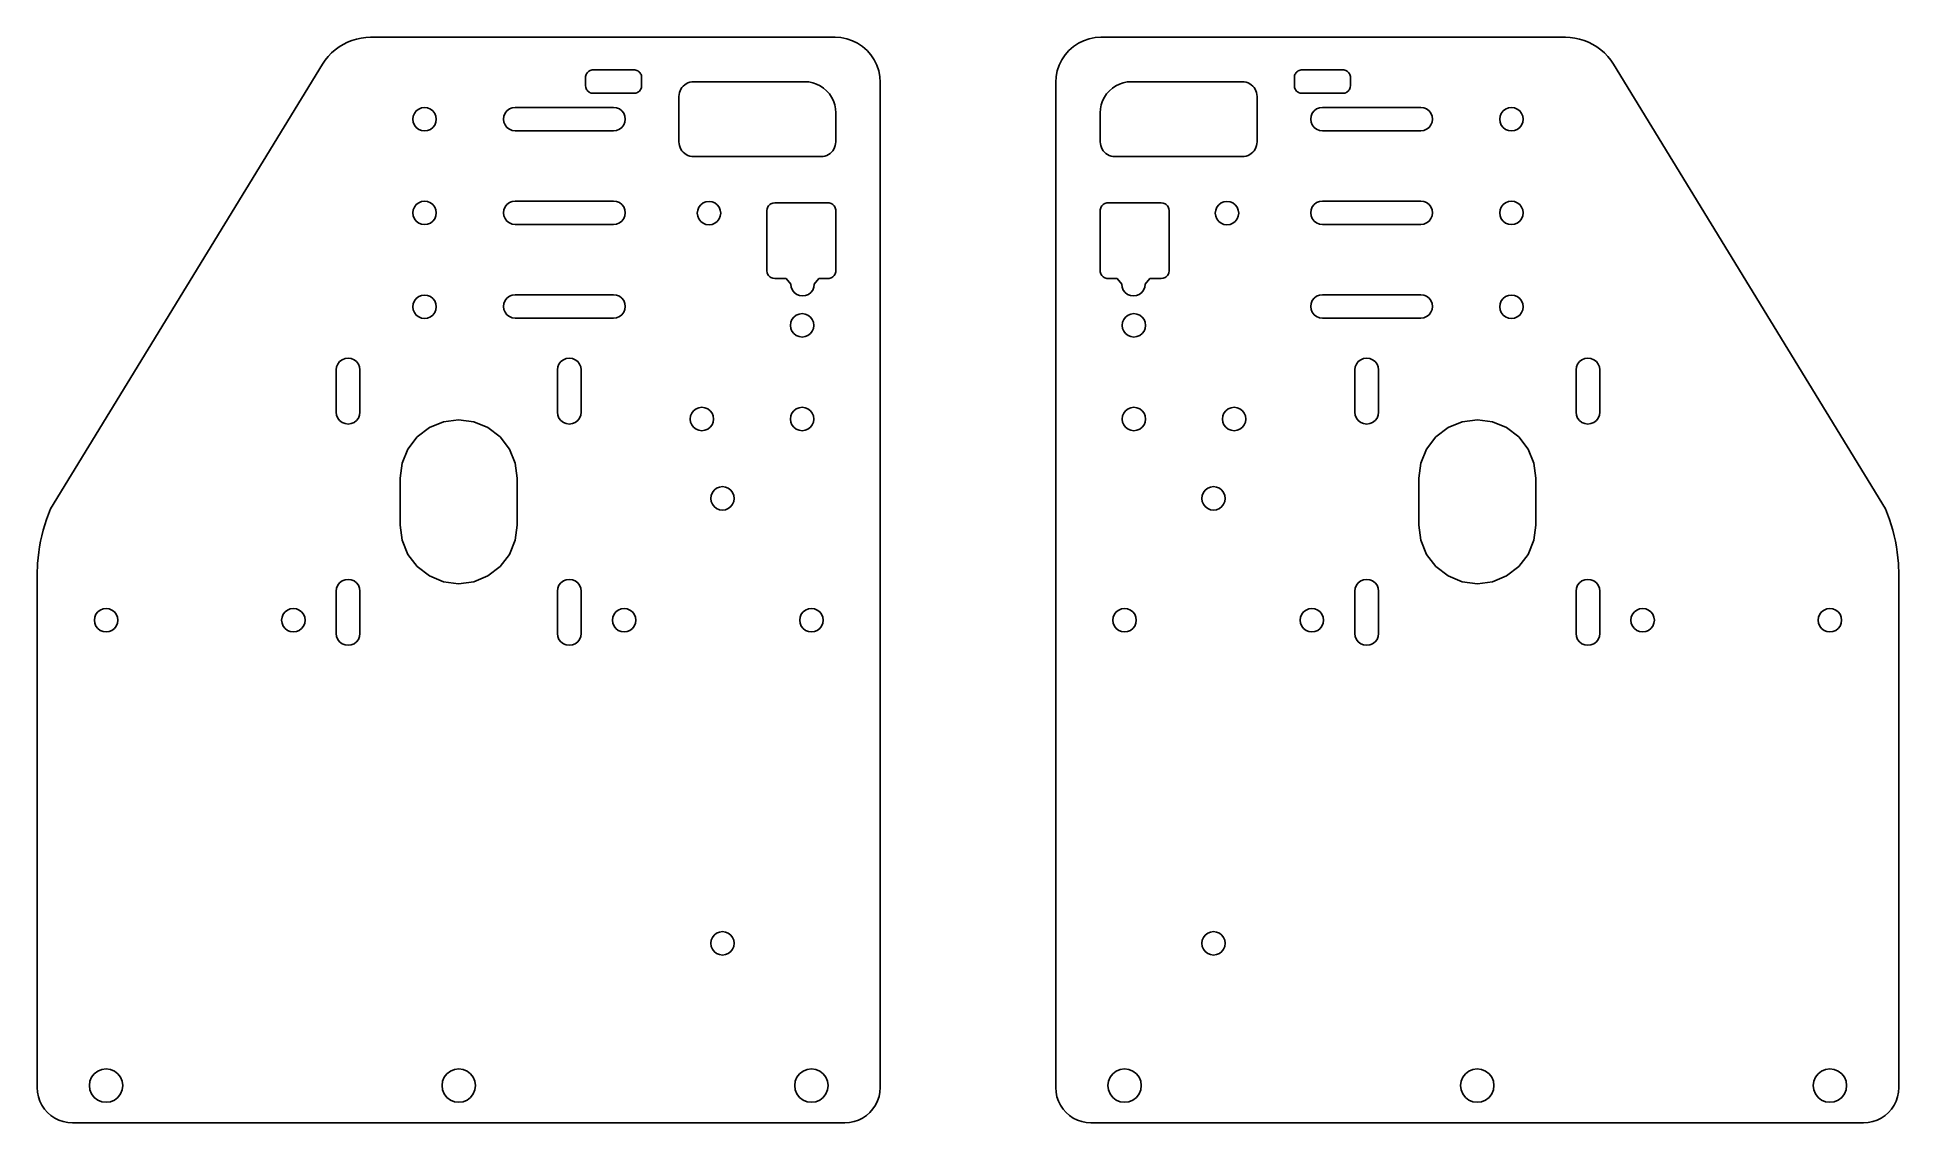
# Model space of a CAD drawing. Extents: x -199 to 199, y -116 to 116.
import ezdxf

# ---------------------------------------------------------------- set-up
doc = ezdxf.new("R2010")
doc.units = 0
doc.layers.get('0').update_dxf_attribs({"linetype": 'CONTINUOUS'})

msp = doc.modelspace()

# ---------------------------------------------------------------- linework, layer by layer
at = {"color": 178}
for p, q in [((-131.6, 115.19), (-130.62, 115.49)), ((-130.62, 115.49), (-129.62, 115.71)), ((-129.62, 115.71), (-128.61, 115.84)), ((-128.61, 115.84), (-127.59, 115.88)), ((-127.59, 115.88), (-28.4, 115.88)), ((-28.4, 115.88), (-27.14, 115.8)), ((-27.14, 115.8), (-25.9, 115.56)), ((-25.9, 115.56), (-24.7, 115.15)), ((25.9, 115.56), (24.7, 115.15)), ((27.14, 115.8), (25.9, 115.56)), ((28.4, 115.88), (27.14, 115.8)), ((127.59, 115.88), (28.4, 115.88)), ((128.61, 115.84), (127.59, 115.88)), ((129.62, 115.71), (128.61, 115.84)), ((130.62, 115.49), (129.62, 115.71)), ((131.6, 115.19), (130.62, 115.49)), ((-137.27, 110.99), (-136.62, 111.79)), ((-136.62, 111.79), (-135.92, 112.53)), ((-135.92, 112.53), (-135.15, 113.2)), ((-135.15, 113.2), (-134.33, 113.81)), ((-134.33, 113.81), (-133.46, 114.35)), ((-133.46, 114.35), (-132.55, 114.81)), ((-132.55, 114.81), (-131.6, 115.19)), ((-24.7, 115.15), (-23.57, 114.59)), ((-23.57, 114.59), (-22.52, 113.89)), ((-22.52, 113.89), (-21.57, 113.05)), ((-21.57, 113.05), (-20.74, 112.1)), ((-20.74, 112.1), (-20.03, 111.05)), ((20.74, 112.1), (20.03, 111.05)), ((21.57, 113.05), (20.74, 112.1)), ((22.52, 113.89), (21.57, 113.05)), ((23.57, 114.59), (22.52, 113.89)), ((24.7, 115.15), (23.57, 114.59)), ((132.55, 114.81), (131.6, 115.19)), ((133.46, 114.35), (132.55, 114.81)), ((134.33, 113.81), (133.46, 114.35)), ((135.15, 113.2), (134.33, 113.81)), ((135.92, 112.53), (135.15, 113.2)), ((136.62, 111.79), (135.92, 112.53)), ((137.27, 110.99), (136.62, 111.79)), ((-195.93, 15.16), (-137.84, 110.14)), ((-137.84, 110.14), (-137.27, 110.99)), ((-81.69, 105.57), (-81.68, 107.47)), ((-81.68, 107.47), (-81.63, 107.69)), ((-81.63, 107.69), (-81.56, 107.9)), ((-81.56, 107.9), (-81.47, 108.09)), ((-81.47, 108.09), (-81.35, 108.27)), ((-81.35, 108.27), (-81.2, 108.44)), ((-81.2, 108.44), (-81.04, 108.58)), ((-81.04, 108.58), (-80.86, 108.7)), ((-80.86, 108.7), (-80.66, 108.8)), ((-80.66, 108.8), (-80.45, 108.87)), ((-80.45, 108.87), (-80.24, 108.91)), ((-80.24, 108.91), (-71.14, 108.91)), ((-70.93, 108.87), (-71.14, 108.91)), ((-70.72, 108.8), (-70.93, 108.87)), ((-70.53, 108.7), (-70.72, 108.8)), ((-70.34, 108.58), (-70.53, 108.7)), ((-70.18, 108.44), (-70.34, 108.58)), ((-70.04, 108.27), (-70.18, 108.44)), ((-69.92, 108.09), (-70.04, 108.27)), ((-69.82, 107.9), (-69.92, 108.09)), ((-69.75, 107.69), (-69.82, 107.9)), ((-69.71, 107.47), (-69.75, 107.69)), ((-69.71, 107.47), (-69.71, 105.36)), ((-20.03, 111.05), (-19.47, 109.92)), ((-19.47, 109.92), (-19.07, 108.72)), ((-19.07, 108.72), (-18.82, 107.48)), ((-18.82, 107.48), (-18.74, 106.22)), ((18.82, 107.48), (18.74, 106.22)), ((19.07, 108.72), (18.82, 107.48)), ((19.47, 109.92), (19.07, 108.72)), ((20.03, 111.05), (19.47, 109.92)), ((69.71, 107.47), (69.75, 107.69)), ((69.71, 107.47), (69.71, 105.36)), ((69.75, 107.69), (69.82, 107.9)), ((69.82, 107.9), (69.92, 108.09)), ((69.92, 108.09), (70.04, 108.27)), ((70.04, 108.27), (70.18, 108.44)), ((70.18, 108.44), (70.34, 108.58)), ((70.34, 108.58), (70.53, 108.7)), ((70.53, 108.7), (70.72, 108.8)), ((70.72, 108.8), (70.93, 108.87)), ((70.93, 108.87), (71.14, 108.91)), ((80.24, 108.91), (71.14, 108.91)), ((80.45, 108.87), (80.24, 108.91)), ((80.66, 108.8), (80.45, 108.87)), ((80.86, 108.7), (80.66, 108.8)), ((81.04, 108.58), (80.86, 108.7)), ((81.2, 108.44), (81.04, 108.58)), ((81.35, 108.27), (81.2, 108.44)), ((81.47, 108.09), (81.35, 108.27)), ((81.56, 107.9), (81.47, 108.09)), ((81.63, 107.69), (81.56, 107.9)), ((81.68, 107.47), (81.63, 107.69)), ((81.69, 105.57), (81.68, 107.47)), ((137.84, 110.14), (137.27, 110.99)), ((195.93, 15.16), (137.84, 110.14)), ((-81.69, 105.57), (-81.63, 105.14)), ((-81.63, 105.14), (-81.56, 104.94)), ((-81.56, 104.94), (-81.47, 104.74)), ((-81.47, 104.74), (-81.35, 104.56)), ((-81.35, 104.56), (-81.2, 104.39)), ((-81.2, 104.39), (-81.04, 104.25)), ((-81.04, 104.25), (-80.86, 104.13)), ((-80.86, 104.13), (-80.66, 104.03)), ((-80.66, 104.03), (-80.45, 103.96)), ((-80.45, 103.96), (-80.02, 103.91)), ((-71.14, 103.92), (-80.02, 103.91)), ((-70.93, 103.96), (-71.14, 103.92)), ((-70.72, 104.03), (-70.93, 103.96)), ((-70.53, 104.13), (-70.72, 104.03)), ((-70.34, 104.25), (-70.53, 104.13)), ((-70.18, 104.39), (-70.34, 104.25)), ((-70.04, 104.56), (-70.18, 104.39)), ((-69.92, 104.74), (-70.04, 104.56)), ((-69.82, 104.94), (-69.92, 104.74)), ((-69.75, 105.14), (-69.82, 104.94)), ((-69.71, 105.36), (-69.75, 105.14)), ((-61.74, 103.25), (-61.71, 103.66)), ((-61.71, 103.66), (-61.63, 104.06)), ((-61.63, 104.06), (-61.5, 104.45)), ((-61.5, 104.45), (-61.32, 104.82)), ((-61.32, 104.82), (-61.09, 105.16)), ((-61.09, 105.16), (-60.82, 105.47)), ((-60.82, 105.47), (-60.51, 105.74)), ((-60.51, 105.74), (-60.17, 105.96)), ((-60.17, 105.96), (-59.8, 106.15)), ((-59.8, 106.15), (-59.41, 106.28)), ((-59.41, 106.28), (-59.01, 106.36)), ((-59.01, 106.36), (-58.6, 106.38)), ((-58.6, 106.38), (-34.89, 106.38)), ((-34.89, 106.38), (-34.02, 106.33)), ((-34.02, 106.33), (-33.17, 106.16)), ((-33.17, 106.16), (-32.34, 105.88)), ((-32.34, 105.88), (-31.56, 105.49)), ((-31.56, 105.49), (-30.84, 105.01)), ((-30.84, 105.01), (-30.19, 104.44)), ((-30.19, 104.44), (-29.61, 103.78)), ((-29.61, 103.78), (-29.13, 103.06)), ((-18.74, 106.22), (-18.74, -108.33)), ((18.74, 106.22), (18.74, -108.38)), ((29.61, 103.78), (29.13, 103.06)), ((30.19, 104.44), (29.61, 103.78)), ((30.84, 105.01), (30.19, 104.44)), ((31.56, 105.49), (30.84, 105.01)), ((32.34, 105.88), (31.56, 105.49)), ((33.17, 106.16), (32.34, 105.88)), ((34.02, 106.33), (33.17, 106.16)), ((34.89, 106.38), (34.02, 106.33)), ((58.6, 106.38), (34.89, 106.38)), ((59.01, 106.36), (58.6, 106.38)), ((59.41, 106.28), (59.01, 106.36)), ((59.8, 106.15), (59.41, 106.28)), ((60.17, 105.96), (59.8, 106.15)), ((60.51, 105.74), (60.17, 105.96)), ((60.82, 105.47), (60.51, 105.74)), ((61.09, 105.16), (60.82, 105.47)), ((61.32, 104.82), (61.09, 105.16)), ((61.5, 104.45), (61.32, 104.82)), ((61.63, 104.06), (61.5, 104.45)), ((61.71, 103.66), (61.63, 104.06)), ((61.74, 103.25), (61.71, 103.66)), ((69.71, 105.36), (69.75, 105.14)), ((69.75, 105.14), (69.82, 104.94)), ((69.82, 104.94), (69.92, 104.74)), ((69.92, 104.74), (70.04, 104.56)), ((70.04, 104.56), (70.18, 104.39)), ((70.18, 104.39), (70.34, 104.25)), ((70.34, 104.25), (70.53, 104.13)), ((70.53, 104.13), (70.72, 104.03)), ((70.72, 104.03), (70.93, 103.96)), ((70.93, 103.96), (71.14, 103.92)), ((71.14, 103.92), (72.11, 103.92)), ((80.02, 103.91), (72.11, 103.92)), ((80.45, 103.96), (80.02, 103.91)), ((80.66, 104.03), (80.45, 103.96)), ((80.86, 104.13), (80.66, 104.03)), ((81.04, 104.25), (80.86, 104.13)), ((81.2, 104.39), (81.04, 104.25)), ((81.35, 104.56), (81.2, 104.39)), ((81.47, 104.74), (81.35, 104.56)), ((81.56, 104.94), (81.47, 104.74)), ((81.63, 105.14), (81.56, 104.94)), ((81.69, 105.57), (81.63, 105.14)), ((-118.46, 99.03), (-118.21, 99.63)), ((-118.21, 99.63), (-117.82, 100.15)), ((-117.82, 100.15), (-117.3, 100.54)), ((-117.3, 100.54), (-116.7, 100.79)), ((-116.7, 100.79), (-116.05, 100.88)), ((-116.05, 100.88), (-115.4, 100.79)), ((-115.4, 100.79), (-114.8, 100.54)), ((-114.8, 100.54), (-114.28, 100.15)), ((-114.28, 100.15), (-113.88, 99.63)), ((-113.88, 99.63), (-113.63, 99.03)), ((-98.86, 99.66), (-99.11, 99.06)), ((-98.46, 100.18), (-98.86, 99.66)), ((-97.94, 100.57), (-98.46, 100.18)), ((-97.34, 100.82), (-97.94, 100.57)), ((-96.69, 100.91), (-97.34, 100.82)), ((-75.69, 100.91), (-96.69, 100.91)), ((-75.04, 100.82), (-75.69, 100.91)), ((-74.44, 100.57), (-75.04, 100.82)), ((-73.92, 100.18), (-74.44, 100.57)), ((-73.53, 99.66), (-73.92, 100.18)), ((-73.28, 99.06), (-73.53, 99.66)), ((-61.74, 93.55), (-61.74, 103.25)), ((-29.13, 103.06), (-28.74, 102.28)), ((-28.74, 102.28), (-28.46, 101.46)), ((-28.46, 101.46), (-28.3, 100.6)), ((-28.3, 100.6), (-28.24, 99.74)), ((-28.24, 99.74), (-28.24, 93.55)), ((28.3, 100.6), (28.24, 99.74)), ((28.24, 99.74), (28.24, 93.55)), ((28.46, 101.46), (28.3, 100.6)), ((28.74, 102.28), (28.46, 101.46)), ((29.13, 103.06), (28.74, 102.28)), ((61.74, 93.55), (61.74, 103.25)), ((73.28, 99.06), (73.53, 99.66)), ((73.53, 99.66), (73.92, 100.18)), ((73.92, 100.18), (74.44, 100.57)), ((74.44, 100.57), (75.04, 100.82)), ((75.04, 100.82), (75.69, 100.91)), ((75.69, 100.91), (96.69, 100.91)), ((96.69, 100.91), (97.34, 100.82)), ((97.34, 100.82), (97.94, 100.57)), ((97.94, 100.57), (98.46, 100.18)), ((98.46, 100.18), (98.86, 99.66)), ((98.86, 99.66), (99.11, 99.06)), ((113.88, 99.63), (113.63, 99.03)), ((114.28, 100.15), (113.88, 99.63)), ((114.8, 100.54), (114.28, 100.15)), ((115.4, 100.79), (114.8, 100.54)), ((116.05, 100.88), (115.4, 100.79)), ((116.7, 100.79), (116.05, 100.88)), ((117.3, 100.54), (116.7, 100.79)), ((117.82, 100.15), (117.3, 100.54)), ((118.21, 99.63), (117.82, 100.15)), ((118.46, 99.03), (118.21, 99.63)), ((-118.55, 98.38), (-118.46, 99.03)), ((-118.46, 97.73), (-118.55, 98.38)), ((-118.21, 97.13), (-118.46, 97.73)), ((-117.82, 96.61), (-118.21, 97.13)), ((-117.3, 96.21), (-117.82, 96.61)), ((-116.7, 95.96), (-117.3, 96.21)), ((-116.05, 95.88), (-116.7, 95.96)), ((-115.4, 95.96), (-116.05, 95.88)), ((-114.8, 96.21), (-115.4, 95.96)), ((-114.28, 96.61), (-114.8, 96.21)), ((-113.88, 97.13), (-114.28, 96.61)), ((-113.63, 97.73), (-113.88, 97.13)), ((-113.63, 99.03), (-113.55, 98.38)), ((-113.55, 98.38), (-113.63, 97.73)), ((-99.11, 99.06), (-99.19, 98.41)), ((-99.19, 98.41), (-99.11, 97.76)), ((-99.11, 97.76), (-98.86, 97.16)), ((-98.86, 97.16), (-98.46, 96.64)), ((-98.46, 96.64), (-97.94, 96.24)), ((-97.94, 96.24), (-97.34, 95.99)), ((-97.34, 95.99), (-96.69, 95.91)), ((-96.69, 95.91), (-75.69, 95.91)), ((-75.69, 95.91), (-75.04, 95.99)), ((-75.04, 95.99), (-74.44, 96.24)), ((-74.44, 96.24), (-73.92, 96.64)), ((-73.92, 96.64), (-73.53, 97.16)), ((-73.53, 97.16), (-73.28, 97.76)), ((-73.19, 98.41), (-73.28, 99.06)), ((-73.28, 97.76), (-73.19, 98.41)), ((73.19, 98.41), (73.28, 99.06)), ((73.28, 97.76), (73.19, 98.41)), ((73.53, 97.16), (73.28, 97.76)), ((73.92, 96.64), (73.53, 97.16)), ((74.44, 96.24), (73.92, 96.64)), ((75.04, 95.99), (74.44, 96.24)), ((75.69, 95.91), (75.04, 95.99)), ((96.69, 95.91), (75.69, 95.91)), ((97.34, 95.99), (96.69, 95.91)), ((97.94, 96.24), (97.34, 95.99)), ((98.46, 96.64), (97.94, 96.24)), ((98.86, 97.16), (98.46, 96.64)), ((99.11, 97.76), (98.86, 97.16)), ((99.11, 99.06), (99.19, 98.41)), ((99.19, 98.41), (99.11, 97.76)), ((113.63, 99.03), (113.55, 98.38)), ((113.55, 98.38), (113.63, 97.73)), ((113.63, 97.73), (113.88, 97.13)), ((113.88, 97.13), (114.28, 96.61)), ((114.28, 96.61), (114.8, 96.21)), ((114.8, 96.21), (115.4, 95.96)), ((115.4, 95.96), (116.05, 95.88)), ((116.05, 95.88), (116.7, 95.96)), ((116.7, 95.96), (117.3, 96.21)), ((117.3, 96.21), (117.82, 96.61)), ((117.82, 96.61), (118.21, 97.13)), ((118.21, 97.13), (118.46, 97.73)), ((118.55, 98.38), (118.46, 99.03)), ((118.46, 97.73), (118.55, 98.38)), ((-61.74, 93.55), (-61.71, 93.14)), ((-61.71, 93.14), (-61.63, 92.74)), ((-61.63, 92.74), (-61.5, 92.35)), ((-61.5, 92.35), (-61.32, 91.98)), ((-61.32, 91.98), (-61.09, 91.64)), ((-61.09, 91.64), (-60.82, 91.33)), ((-28.89, 91.64), (-29.16, 91.33)), ((-28.66, 91.98), (-28.89, 91.64)), ((-28.48, 92.35), (-28.66, 91.98)), ((-28.35, 92.74), (-28.48, 92.35)), ((-28.27, 93.14), (-28.35, 92.74)), ((-28.24, 93.55), (-28.27, 93.14)), ((28.24, 93.55), (28.27, 93.14)), ((28.27, 93.14), (28.35, 92.74)), ((28.35, 92.74), (28.48, 92.35)), ((28.48, 92.35), (28.66, 91.98)), ((28.66, 91.98), (28.89, 91.64)), ((28.89, 91.64), (29.16, 91.33)), ((61.09, 91.64), (60.82, 91.33)), ((61.32, 91.98), (61.09, 91.64)), ((61.5, 92.35), (61.32, 91.98)), ((61.63, 92.74), (61.5, 92.35)), ((61.71, 93.14), (61.63, 92.74)), ((61.74, 93.55), (61.71, 93.14)), ((-60.82, 91.33), (-60.51, 91.06)), ((-60.51, 91.06), (-60.17, 90.83)), ((-60.17, 90.83), (-59.8, 90.65)), ((-59.8, 90.65), (-59.41, 90.52)), ((-59.41, 90.52), (-59.01, 90.44)), ((-59.01, 90.44), (-58.6, 90.41)), ((-31.37, 90.41), (-58.6, 90.41)), ((-30.96, 90.44), (-31.37, 90.41)), ((-30.56, 90.52), (-30.96, 90.44)), ((-30.17, 90.65), (-30.56, 90.52)), ((-29.81, 90.83), (-30.17, 90.65)), ((-29.47, 91.06), (-29.81, 90.83)), ((-29.16, 91.33), (-29.47, 91.06)), ((29.16, 91.33), (29.47, 91.06)), ((29.47, 91.06), (29.81, 90.83)), ((29.81, 90.83), (30.17, 90.65)), ((30.17, 90.65), (30.56, 90.52)), ((30.56, 90.52), (30.96, 90.44)), ((30.96, 90.44), (31.37, 90.41)), ((31.37, 90.41), (58.6, 90.41)), ((59.01, 90.44), (58.6, 90.41)), ((59.41, 90.52), (59.01, 90.44)), ((59.8, 90.65), (59.41, 90.52)), ((60.17, 90.83), (59.8, 90.65)), ((60.51, 91.06), (60.17, 90.83)), ((60.82, 91.33), (60.51, 91.06)), ((-118.46, 79.03), (-118.21, 79.63)), ((-118.21, 79.63), (-117.82, 80.15)), ((-117.82, 80.15), (-117.3, 80.54)), ((-117.3, 80.54), (-116.7, 80.79)), ((-116.7, 80.79), (-116.05, 80.88)), ((-116.05, 80.88), (-115.4, 80.79)), ((-115.4, 80.79), (-114.8, 80.54)), ((-114.8, 80.54), (-114.28, 80.15)), ((-114.28, 80.15), (-113.88, 79.63)), ((-113.88, 79.63), (-113.63, 79.03)), ((-98.86, 79.66), (-99.11, 79.06)), ((-98.46, 80.18), (-98.86, 79.66)), ((-97.94, 80.57), (-98.46, 80.18)), ((-97.34, 80.82), (-97.94, 80.57)), ((-96.69, 80.91), (-97.34, 80.82)), ((-75.69, 80.91), (-96.69, 80.91)), ((-75.04, 80.82), (-75.69, 80.91)), ((-74.44, 80.57), (-75.04, 80.82)), ((-73.92, 80.18), (-74.44, 80.57)), ((-73.53, 79.66), (-73.92, 80.18)), ((-73.28, 79.06), (-73.53, 79.66)), ((-57.73, 78.98), (-57.48, 79.58)), ((-57.48, 79.58), (-57.08, 80.1)), ((-57.08, 80.1), (-56.56, 80.5)), ((-56.56, 80.5), (-55.96, 80.75)), ((-55.96, 80.75), (-55.31, 80.83)), ((-55.31, 80.83), (-54.67, 80.75)), ((-54.67, 80.75), (-54.06, 80.5)), ((-54.06, 80.5), (-53.55, 80.1)), ((-53.55, 80.1), (-53.15, 79.58)), ((-53.15, 79.58), (-52.9, 78.98)), ((-42.81, 79.48), (-42.72, 79.68)), ((-42.72, 79.68), (-42.59, 79.86)), ((-42.59, 79.86), (-42.45, 80.02)), ((-42.45, 80.02), (-42.29, 80.17)), ((-42.29, 80.17), (-42.11, 80.29)), ((-42.11, 80.29), (-41.91, 80.39)), ((-41.91, 80.39), (-41.7, 80.46)), ((-41.7, 80.46), (-41.27, 80.51)), ((-41.27, 80.51), (-29.68, 80.5)), ((-29.46, 80.46), (-29.68, 80.5)), ((-29.25, 80.39), (-29.46, 80.46)), ((-29.06, 80.29), (-29.25, 80.39)), ((-28.88, 80.17), (-29.06, 80.29)), ((-28.71, 80.02), (-28.88, 80.17)), ((-28.57, 79.86), (-28.71, 80.02)), ((-28.45, 79.68), (-28.57, 79.86)), ((-28.35, 79.48), (-28.45, 79.68)), ((28.35, 79.48), (28.45, 79.68)), ((28.45, 79.68), (28.57, 79.86)), ((28.57, 79.86), (28.71, 80.02)), ((28.71, 80.02), (28.88, 80.17)), ((28.88, 80.17), (29.06, 80.29)), ((29.06, 80.29), (29.25, 80.39)), ((29.25, 80.39), (29.46, 80.46)), ((29.46, 80.46), (29.68, 80.5)), ((41.27, 80.51), (29.68, 80.5)), ((41.7, 80.46), (41.27, 80.51)), ((41.91, 80.39), (41.7, 80.46)), ((42.11, 80.29), (41.91, 80.39)), ((42.29, 80.17), (42.11, 80.29)), ((42.45, 80.02), (42.29, 80.17)), ((42.59, 79.86), (42.45, 80.02)), ((42.72, 79.68), (42.59, 79.86)), ((42.81, 79.48), (42.72, 79.68)), ((53.15, 79.58), (52.9, 78.98)), ((53.55, 80.1), (53.15, 79.58)), ((54.06, 80.5), (53.55, 80.1)), ((54.67, 80.75), (54.06, 80.5)), ((55.31, 80.83), (54.67, 80.75)), ((55.96, 80.75), (55.31, 80.83)), ((56.56, 80.5), (55.96, 80.75)), ((57.08, 80.1), (56.56, 80.5)), ((57.48, 79.58), (57.08, 80.1)), ((57.73, 78.98), (57.48, 79.58)), ((73.28, 79.06), (73.53, 79.66)), ((73.53, 79.66), (73.92, 80.18)), ((73.92, 80.18), (74.44, 80.57)), ((74.44, 80.57), (75.04, 80.82)), ((75.04, 80.82), (75.69, 80.91)), ((75.69, 80.91), (96.69, 80.91)), ((96.69, 80.91), (97.34, 80.82)), ((97.34, 80.82), (97.94, 80.57)), ((97.94, 80.57), (98.46, 80.18)), ((98.46, 80.18), (98.86, 79.66)), ((98.86, 79.66), (99.11, 79.06)), ((113.88, 79.63), (113.63, 79.03)), ((114.28, 80.15), (113.88, 79.63)), ((114.8, 80.54), (114.28, 80.15)), ((115.4, 80.79), (114.8, 80.54)), ((116.05, 80.88), (115.4, 80.79)), ((116.7, 80.79), (116.05, 80.88)), ((117.3, 80.54), (116.7, 80.79)), ((117.82, 80.15), (117.3, 80.54)), ((118.21, 79.63), (117.82, 80.15)), ((118.46, 79.03), (118.21, 79.63)), ((-118.55, 78.38), (-118.46, 79.03)), ((-118.46, 77.73), (-118.55, 78.38)), ((-118.21, 77.13), (-118.46, 77.73)), ((-117.82, 76.61), (-118.21, 77.13)), ((-117.3, 76.21), (-117.82, 76.61)), ((-116.7, 75.96), (-117.3, 76.21)), ((-116.05, 75.88), (-116.7, 75.96)), ((-115.4, 75.96), (-116.05, 75.88)), ((-114.8, 76.21), (-115.4, 75.96)), ((-114.28, 76.61), (-114.8, 76.21)), ((-113.88, 77.13), (-114.28, 76.61)), ((-113.63, 77.73), (-113.88, 77.13)), ((-113.63, 79.03), (-113.55, 78.38)), ((-113.55, 78.38), (-113.63, 77.73)), ((-99.11, 79.06), (-99.19, 78.41)), ((-99.19, 78.41), (-99.11, 77.76)), ((-99.11, 77.76), (-98.86, 77.16)), ((-98.86, 77.16), (-98.46, 76.64)), ((-98.46, 76.64), (-97.94, 76.24)), ((-97.94, 76.24), (-97.34, 75.99)), ((-97.34, 75.99), (-96.69, 75.91)), ((-96.69, 75.91), (-75.69, 75.91)), ((-75.69, 75.91), (-75.04, 75.99)), ((-75.04, 75.99), (-74.44, 76.24)), ((-74.44, 76.24), (-73.92, 76.64)), ((-73.92, 76.64), (-73.53, 77.16)), ((-73.53, 77.16), (-73.28, 77.76)), ((-73.19, 78.41), (-73.28, 79.06)), ((-73.28, 77.76), (-73.19, 78.41)), ((-57.81, 78.33), (-57.73, 78.98)), ((-57.73, 77.69), (-57.81, 78.33)), ((-57.48, 77.08), (-57.73, 77.69)), ((-57.08, 76.57), (-57.48, 77.08)), ((-56.56, 76.17), (-57.08, 76.57)), ((-55.96, 75.92), (-56.56, 76.17)), ((-55.31, 75.83), (-55.96, 75.92)), ((-54.67, 75.92), (-55.31, 75.83)), ((-54.06, 76.17), (-54.67, 75.92)), ((-53.55, 76.57), (-54.06, 76.17)), ((-53.15, 77.08), (-53.55, 76.57)), ((-52.9, 77.69), (-53.15, 77.08)), ((-52.9, 78.98), (-52.81, 78.33)), ((-52.81, 78.33), (-52.9, 77.69)), ((-42.94, 66.03), (-42.93, 78.89)), ((-42.93, 78.89), (-42.88, 79.28)), ((-42.88, 79.28), (-42.81, 79.48)), ((-28.28, 79.28), (-28.35, 79.48)), ((-28.24, 79.06), (-28.28, 79.28)), ((-28.24, 79.06), (-28.24, 65.81)), ((28.24, 79.06), (28.28, 79.28)), ((28.24, 79.06), (28.24, 65.81)), ((28.28, 79.28), (28.35, 79.48)), ((42.88, 79.28), (42.81, 79.48)), ((42.93, 78.89), (42.88, 79.28)), ((42.94, 66.03), (42.93, 78.89)), ((52.9, 78.98), (52.81, 78.33)), ((52.81, 78.33), (52.9, 77.69)), ((52.9, 77.69), (53.15, 77.08)), ((53.15, 77.08), (53.55, 76.57)), ((53.55, 76.57), (54.06, 76.17)), ((54.06, 76.17), (54.67, 75.92)), ((54.67, 75.92), (55.31, 75.83)), ((55.31, 75.83), (55.96, 75.92)), ((55.96, 75.92), (56.56, 76.17)), ((56.56, 76.17), (57.08, 76.57)), ((57.08, 76.57), (57.48, 77.08)), ((57.48, 77.08), (57.73, 77.69)), ((57.81, 78.33), (57.73, 78.98)), ((57.73, 77.69), (57.81, 78.33)), ((73.19, 78.41), (73.28, 79.06)), ((73.28, 77.76), (73.19, 78.41)), ((73.53, 77.16), (73.28, 77.76)), ((73.92, 76.64), (73.53, 77.16)), ((74.44, 76.24), (73.92, 76.64)), ((75.04, 75.99), (74.44, 76.24)), ((75.69, 75.91), (75.04, 75.99)), ((96.69, 75.91), (75.69, 75.91)), ((97.34, 75.99), (96.69, 75.91)), ((97.94, 76.24), (97.34, 75.99)), ((98.46, 76.64), (97.94, 76.24)), ((98.86, 77.16), (98.46, 76.64)), ((99.11, 77.76), (98.86, 77.16)), ((99.11, 79.06), (99.19, 78.41)), ((99.19, 78.41), (99.11, 77.76)), ((113.63, 79.03), (113.55, 78.38)), ((113.55, 78.38), (113.63, 77.73)), ((113.63, 77.73), (113.88, 77.13)), ((113.88, 77.13), (114.28, 76.61)), ((114.28, 76.61), (114.8, 76.21)), ((114.8, 76.21), (115.4, 75.96)), ((115.4, 75.96), (116.05, 75.88)), ((116.05, 75.88), (116.7, 75.96)), ((116.7, 75.96), (117.3, 76.21)), ((117.3, 76.21), (117.82, 76.61)), ((117.82, 76.61), (118.21, 77.13)), ((118.21, 77.13), (118.46, 77.73)), ((118.55, 78.38), (118.46, 79.03)), ((118.46, 77.73), (118.55, 78.38)), ((-42.94, 66.03), (-42.88, 65.6)), ((-42.88, 65.6), (-42.81, 65.39)), ((-42.81, 65.39), (-42.72, 65.2)), ((-42.72, 65.2), (-42.59, 65.01)), ((-42.59, 65.01), (-42.45, 64.85)), ((-42.45, 64.85), (-42.29, 64.71)), ((-42.29, 64.71), (-42.11, 64.59)), ((-42.11, 64.59), (-41.91, 64.49)), ((-41.91, 64.49), (-41.7, 64.42)), ((-41.7, 64.42), (-41.27, 64.36)), ((-38.8, 64.36), (-41.27, 64.36)), ((-37.83, 63.15), (-38.8, 64.36)), ((-32.83, 63.15), (-31.86, 64.37)), ((-29.68, 64.38), (-31.86, 64.37)), ((-29.46, 64.42), (-29.68, 64.38)), ((-29.25, 64.49), (-29.46, 64.42)), ((-29.06, 64.59), (-29.25, 64.49)), ((-28.88, 64.71), (-29.06, 64.59)), ((-28.71, 64.85), (-28.88, 64.71)), ((-28.57, 65.01), (-28.71, 64.85)), ((-28.45, 65.2), (-28.57, 65.01)), ((-28.35, 65.39), (-28.45, 65.2)), ((-28.28, 65.6), (-28.35, 65.39)), ((-28.24, 65.81), (-28.28, 65.6)), ((28.24, 65.81), (28.28, 65.6)), ((28.28, 65.6), (28.35, 65.39)), ((28.35, 65.39), (28.45, 65.2)), ((28.45, 65.2), (28.57, 65.01)), ((28.57, 65.01), (28.71, 64.85)), ((28.71, 64.85), (28.88, 64.71)), ((28.88, 64.71), (29.06, 64.59)), ((29.06, 64.59), (29.25, 64.49)), ((29.25, 64.49), (29.46, 64.42)), ((29.46, 64.42), (29.68, 64.38)), ((29.68, 64.38), (31.86, 64.37)), ((32.83, 63.15), (31.86, 64.37)), ((37.83, 63.15), (38.8, 64.36)), ((38.8, 64.36), (41.27, 64.36)), ((41.7, 64.42), (41.27, 64.36)), ((41.91, 64.49), (41.7, 64.42)), ((42.11, 64.59), (41.91, 64.49)), ((42.29, 64.71), (42.11, 64.59)), ((42.45, 64.85), (42.29, 64.71)), ((42.59, 65.01), (42.45, 64.85)), ((42.72, 65.2), (42.59, 65.01)), ((42.81, 65.39), (42.72, 65.2)), ((42.88, 65.6), (42.81, 65.39)), ((42.94, 66.03), (42.88, 65.6)), ((-118.21, 59.58), (-117.82, 60.1)), ((-117.82, 60.1), (-117.3, 60.5)), ((-117.3, 60.5), (-116.7, 60.74)), ((-116.7, 60.74), (-116.05, 60.83)), ((-116.05, 60.83), (-115.4, 60.74)), ((-115.4, 60.74), (-114.8, 60.5)), ((-114.8, 60.5), (-114.28, 60.1)), ((-114.28, 60.1), (-113.88, 59.58)), ((-98.86, 59.66), (-99.11, 59.06)), ((-98.46, 60.18), (-98.86, 59.66)), ((-97.94, 60.57), (-98.46, 60.18)), ((-97.34, 60.82), (-97.94, 60.57)), ((-96.69, 60.91), (-97.34, 60.82)), ((-75.69, 60.91), (-96.69, 60.91)), ((-75.04, 60.82), (-75.69, 60.91)), ((-74.44, 60.57), (-75.04, 60.82)), ((-73.92, 60.18), (-74.44, 60.57)), ((-73.53, 59.66), (-73.92, 60.18)), ((-73.28, 59.06), (-73.53, 59.66)), ((-37.83, 63.15), (-37.75, 62.5)), ((-37.75, 62.5), (-37.5, 61.9)), ((-37.5, 61.9), (-37.1, 61.38)), ((-37.1, 61.38), (-36.58, 60.99)), ((-36.58, 60.99), (-35.98, 60.74)), ((-35.98, 60.74), (-35.33, 60.65)), ((-35.33, 60.65), (-34.68, 60.74)), ((-34.68, 60.74), (-34.08, 60.99)), ((-34.08, 60.99), (-33.56, 61.38)), ((-33.56, 61.38), (-33.17, 61.9)), ((-33.17, 61.9), (-32.92, 62.5)), ((-32.92, 62.5), (-32.83, 63.15)), ((32.92, 62.5), (32.83, 63.15)), ((33.17, 61.9), (32.92, 62.5)), ((33.56, 61.38), (33.17, 61.9)), ((34.08, 60.99), (33.56, 61.38)), ((34.68, 60.74), (34.08, 60.99)), ((35.33, 60.65), (34.68, 60.74)), ((35.98, 60.74), (35.33, 60.65)), ((36.58, 60.99), (35.98, 60.74)), ((37.1, 61.38), (36.58, 60.99)), ((37.1, 61.38), (37.5, 61.9)), ((37.75, 62.5), (37.5, 61.9)), ((37.83, 63.15), (37.75, 62.5)), ((73.28, 59.06), (73.53, 59.66)), ((73.53, 59.66), (73.92, 60.18)), ((73.92, 60.18), (74.44, 60.57)), ((74.44, 60.57), (75.04, 60.82)), ((75.04, 60.82), (75.69, 60.91)), ((75.69, 60.91), (96.69, 60.91)), ((96.69, 60.91), (97.34, 60.82)), ((97.34, 60.82), (97.94, 60.57)), ((97.94, 60.57), (98.46, 60.18)), ((98.46, 60.18), (98.86, 59.66)), ((98.86, 59.66), (99.11, 59.06)), ((114.28, 60.1), (113.88, 59.58)), ((114.8, 60.5), (114.28, 60.1)), ((115.4, 60.74), (114.8, 60.5)), ((116.05, 60.83), (115.4, 60.74)), ((116.7, 60.74), (116.05, 60.83)), ((117.3, 60.5), (116.7, 60.74)), ((117.82, 60.1), (117.3, 60.5)), ((118.21, 59.58), (117.82, 60.1)), ((-118.55, 58.33), (-118.46, 58.98)), ((-118.46, 57.68), (-118.55, 58.33)), ((-118.46, 58.98), (-118.21, 59.58)), ((-118.21, 57.08), (-118.46, 57.68)), ((-117.82, 56.56), (-118.21, 57.08)), ((-117.3, 56.16), (-117.82, 56.56)), ((-116.7, 55.92), (-117.3, 56.16)), ((-116.05, 55.83), (-116.7, 55.92)), ((-115.4, 55.92), (-116.05, 55.83)), ((-114.8, 56.16), (-115.4, 55.92)), ((-114.28, 56.56), (-114.8, 56.16)), ((-113.88, 57.08), (-114.28, 56.56)), ((-113.88, 59.58), (-113.63, 58.98)), ((-113.63, 57.68), (-113.88, 57.08)), ((-113.63, 58.98), (-113.55, 58.33)), ((-113.55, 58.33), (-113.63, 57.68)), ((-99.11, 59.06), (-99.19, 58.41)), ((-99.19, 58.41), (-99.11, 57.76)), ((-99.11, 57.76), (-98.86, 57.16)), ((-98.86, 57.16), (-98.46, 56.64)), ((-98.46, 56.64), (-97.94, 56.24)), ((-97.94, 56.24), (-97.34, 55.99)), ((-97.34, 55.99), (-96.69, 55.91)), ((-96.69, 55.91), (-75.69, 55.91)), ((-75.69, 55.91), (-75.04, 55.99)), ((-75.04, 55.99), (-74.44, 56.24)), ((-74.44, 56.24), (-73.92, 56.64)), ((-73.92, 56.64), (-73.53, 57.16)), ((-73.53, 57.16), (-73.28, 57.76)), ((-73.19, 58.41), (-73.28, 59.06)), ((-73.28, 57.76), (-73.19, 58.41)), ((-37.6, 55.62), (-37.21, 56.14)), ((-37.21, 56.14), (-36.69, 56.54)), ((-36.69, 56.54), (-36.09, 56.79)), ((-36.09, 56.79), (-35.44, 56.87)), ((-35.44, 56.87), (-34.79, 56.79)), ((-34.79, 56.79), (-34.19, 56.54)), ((-34.19, 56.54), (-33.67, 56.14)), ((-33.67, 56.14), (-33.27, 55.62)), ((33.67, 56.14), (33.27, 55.62)), ((34.19, 56.54), (33.67, 56.14)), ((34.79, 56.79), (34.19, 56.54)), ((35.44, 56.87), (34.79, 56.79)), ((36.09, 56.79), (35.44, 56.87)), ((36.69, 56.54), (36.09, 56.79)), ((37.21, 56.14), (36.69, 56.54)), ((37.6, 55.62), (37.21, 56.14)), ((73.19, 58.41), (73.28, 59.06)), ((73.28, 57.76), (73.19, 58.41)), ((73.53, 57.16), (73.28, 57.76)), ((73.92, 56.64), (73.53, 57.16)), ((74.44, 56.24), (73.92, 56.64)), ((75.04, 55.99), (74.44, 56.24)), ((75.69, 55.91), (75.04, 55.99)), ((96.69, 55.91), (75.69, 55.91)), ((97.34, 55.99), (96.69, 55.91)), ((97.94, 56.24), (97.34, 55.99)), ((98.46, 56.64), (97.94, 56.24)), ((98.86, 57.16), (98.46, 56.64)), ((99.11, 57.76), (98.86, 57.16)), ((99.11, 59.06), (99.19, 58.41)), ((99.19, 58.41), (99.11, 57.76)), ((113.63, 58.98), (113.55, 58.33)), ((113.55, 58.33), (113.63, 57.68)), ((113.88, 59.58), (113.63, 58.98)), ((113.63, 57.68), (113.88, 57.08)), ((113.88, 57.08), (114.28, 56.56)), ((114.28, 56.56), (114.8, 56.16)), ((114.8, 56.16), (115.4, 55.92)), ((115.4, 55.92), (116.05, 55.83)), ((116.05, 55.83), (116.7, 55.92)), ((116.7, 55.92), (117.3, 56.16)), ((117.3, 56.16), (117.82, 56.56)), ((117.82, 56.56), (118.21, 57.08)), ((118.46, 58.98), (118.21, 59.58)), ((118.21, 57.08), (118.46, 57.68)), ((118.55, 58.33), (118.46, 58.98)), ((118.46, 57.68), (118.55, 58.33)), ((-37.94, 54.37), (-37.85, 55.02)), ((-37.85, 53.73), (-37.94, 54.37)), ((-37.85, 55.02), (-37.6, 55.62)), ((-37.6, 53.12), (-37.85, 53.73)), ((-37.21, 52.61), (-37.6, 53.12)), ((-36.69, 52.21), (-37.21, 52.61)), ((-36.09, 51.96), (-36.69, 52.21)), ((-35.44, 51.87), (-36.09, 51.96)), ((-34.79, 51.96), (-35.44, 51.87)), ((-34.19, 52.21), (-34.79, 51.96)), ((-33.67, 52.61), (-34.19, 52.21)), ((-33.27, 53.12), (-33.67, 52.61)), ((-33.27, 55.62), (-33.02, 55.02)), ((-33.02, 53.73), (-33.27, 53.12)), ((-33.02, 55.02), (-32.94, 54.37)), ((-32.94, 54.37), (-33.02, 53.73)), ((33.02, 55.02), (32.94, 54.37)), ((32.94, 54.37), (33.02, 53.73)), ((33.27, 55.62), (33.02, 55.02)), ((33.02, 53.73), (33.27, 53.12)), ((33.27, 53.12), (33.67, 52.61)), ((33.67, 52.61), (34.19, 52.21)), ((34.19, 52.21), (34.79, 51.96)), ((34.79, 51.96), (35.44, 51.87)), ((35.44, 51.87), (36.09, 51.96)), ((36.09, 51.96), (36.69, 52.21)), ((36.69, 52.21), (37.21, 52.61)), ((37.21, 52.61), (37.6, 53.12)), ((37.85, 55.02), (37.6, 55.62)), ((37.6, 53.12), (37.85, 53.73)), ((37.94, 54.37), (37.85, 55.02)), ((37.85, 53.73), (37.94, 54.37)), ((-134.93, 44.84), (-134.85, 45.5)), ((-134.93, 35.84), (-134.93, 44.84)), ((-134.85, 45.5), (-134.59, 46.11)), ((-134.59, 46.11), (-134.19, 46.64)), ((-134.19, 46.64), (-133.66, 47.04)), ((-133.66, 47.04), (-133.05, 47.3)), ((-133.05, 47.3), (-132.39, 47.38)), ((-132.39, 47.38), (-131.73, 47.3)), ((-131.73, 47.3), (-131.12, 47.04)), ((-131.12, 47.04), (-130.6, 46.64)), ((-130.6, 46.64), (-130.19, 46.11)), ((-130.19, 46.11), (-129.94, 45.5)), ((-129.94, 45.5), (-129.85, 44.84)), ((-129.85, 44.84), (-129.85, 35.84)), ((-87.69, 44.84), (-87.6, 45.5)), ((-87.69, 35.84), (-87.69, 44.84)), ((-87.6, 45.5), (-87.35, 46.11)), ((-87.35, 46.11), (-86.94, 46.64)), ((-86.94, 46.64), (-86.42, 47.04)), ((-86.42, 47.04), (-85.81, 47.3)), ((-85.81, 47.3), (-85.15, 47.38)), ((-85.15, 47.38), (-84.49, 47.3)), ((-84.49, 47.3), (-83.88, 47.04)), ((-83.88, 47.04), (-83.35, 46.64)), ((-83.35, 46.64), (-82.95, 46.11)), ((-82.95, 46.11), (-82.69, 45.5)), ((-82.69, 45.5), (-82.61, 44.84)), ((-82.61, 44.84), (-82.61, 35.84)), ((82.69, 45.5), (82.61, 44.84)), ((82.61, 44.84), (82.61, 35.84)), ((82.95, 46.11), (82.69, 45.5)), ((83.35, 46.64), (82.95, 46.11)), ((83.88, 47.04), (83.35, 46.64)), ((84.49, 47.3), (83.88, 47.04)), ((85.15, 47.38), (84.49, 47.3)), ((85.81, 47.3), (85.15, 47.38)), ((86.42, 47.04), (85.81, 47.3)), ((86.94, 46.64), (86.42, 47.04)), ((87.35, 46.11), (86.94, 46.64)), ((87.6, 45.5), (87.35, 46.11)), ((87.69, 44.84), (87.6, 45.5)), ((87.69, 35.84), (87.69, 44.84)), ((129.94, 45.5), (129.85, 44.84)), ((129.85, 44.84), (129.85, 35.84)), ((130.19, 46.11), (129.94, 45.5)), ((130.6, 46.64), (130.19, 46.11)), ((131.12, 47.04), (130.6, 46.64)), ((131.73, 47.3), (131.12, 47.04)), ((132.39, 47.38), (131.73, 47.3)), ((133.05, 47.3), (132.39, 47.38)), ((133.66, 47.04), (133.05, 47.3)), ((134.19, 46.64), (133.66, 47.04)), ((134.59, 46.11), (134.19, 46.64)), ((134.85, 45.5), (134.59, 46.11)), ((134.93, 44.84), (134.85, 45.5)), ((134.93, 35.84), (134.93, 44.84)), ((-134.85, 35.19), (-134.93, 35.84)), ((-129.85, 35.84), (-129.94, 35.19)), ((-87.6, 35.19), (-87.69, 35.84)), ((-82.61, 35.84), (-82.69, 35.19)), ((-59, 35.62), (-58.6, 36.14)), ((-58.6, 36.14), (-58.08, 36.54)), ((-58.08, 36.54), (-57.48, 36.79)), ((-57.48, 36.79), (-56.83, 36.87)), ((-56.83, 36.87), (-56.18, 36.79)), ((-56.18, 36.79), (-55.58, 36.54)), ((-55.58, 36.54), (-55.06, 36.14)), ((-55.06, 36.14), (-54.66, 35.62)), ((-37.6, 35.62), (-37.21, 36.14)), ((-37.21, 36.14), (-36.69, 36.54)), ((-36.69, 36.54), (-36.09, 36.79)), ((-36.09, 36.79), (-35.44, 36.87)), ((-35.44, 36.87), (-34.79, 36.79)), ((-34.79, 36.79), (-34.19, 36.54)), ((-34.19, 36.54), (-33.67, 36.14)), ((-33.67, 36.14), (-33.27, 35.62)), ((33.67, 36.14), (33.27, 35.62)), ((34.19, 36.54), (33.67, 36.14)), ((34.79, 36.79), (34.19, 36.54)), ((35.44, 36.87), (34.79, 36.79)), ((36.09, 36.79), (35.44, 36.87)), ((36.69, 36.54), (36.09, 36.79)), ((37.21, 36.14), (36.69, 36.54)), ((37.6, 35.62), (37.21, 36.14)), ((55.06, 36.14), (54.66, 35.62)), ((55.58, 36.54), (55.06, 36.14)), ((56.18, 36.79), (55.58, 36.54)), ((56.83, 36.87), (56.18, 36.79)), ((57.48, 36.79), (56.83, 36.87)), ((58.08, 36.54), (57.48, 36.79)), ((58.6, 36.14), (58.08, 36.54)), ((59, 35.62), (58.6, 36.14)), ((82.61, 35.84), (82.69, 35.19)), ((87.6, 35.19), (87.69, 35.84)), ((129.85, 35.84), (129.94, 35.19)), ((134.85, 35.19), (134.93, 35.84)), ((-134.59, 34.57), (-134.85, 35.19)), ((-134.19, 34.05), (-134.59, 34.57)), ((-133.66, 33.64), (-134.19, 34.05)), ((-133.05, 33.39), (-133.66, 33.64)), ((-132.39, 33.3), (-133.05, 33.39)), ((-131.73, 33.39), (-132.39, 33.3)), ((-131.12, 33.64), (-131.73, 33.39)), ((-130.6, 34.05), (-131.12, 33.64)), ((-130.19, 34.57), (-130.6, 34.05)), ((-129.94, 35.19), (-130.19, 34.57)), ((-117.62, 30.55), (-115.03, 32.54)), ((-115.03, 32.54), (-112.01, 33.79)), ((-112.01, 33.79), (-108.78, 34.21)), ((-108.78, 34.21), (-105.54, 33.79)), ((-105.54, 33.79), (-102.53, 32.54)), ((-102.53, 32.54), (-99.94, 30.55)), ((-87.35, 34.57), (-87.6, 35.19)), ((-86.94, 34.05), (-87.35, 34.57)), ((-86.42, 33.64), (-86.94, 34.05)), ((-85.81, 33.39), (-86.42, 33.64)), ((-85.15, 33.3), (-85.81, 33.39)), ((-84.49, 33.39), (-85.15, 33.3)), ((-83.88, 33.64), (-84.49, 33.39)), ((-83.35, 34.05), (-83.88, 33.64)), ((-82.95, 34.57), (-83.35, 34.05)), ((-82.69, 35.19), (-82.95, 34.57)), ((-59.33, 34.37), (-59.24, 35.02)), ((-59.24, 33.73), (-59.33, 34.37)), ((-59.24, 35.02), (-59, 35.62)), ((-59, 33.12), (-59.24, 33.73)), ((-58.6, 32.61), (-59, 33.12)), ((-58.08, 32.21), (-58.6, 32.61)), ((-57.48, 31.96), (-58.08, 32.21)), ((-56.83, 31.87), (-57.48, 31.96)), ((-56.18, 31.96), (-56.83, 31.87)), ((-55.58, 32.21), (-56.18, 31.96)), ((-55.06, 32.61), (-55.58, 32.21)), ((-54.66, 33.12), (-55.06, 32.61)), ((-54.66, 35.62), (-54.42, 35.02)), ((-54.42, 33.73), (-54.66, 33.12)), ((-54.42, 35.02), (-54.33, 34.37)), ((-54.33, 34.37), (-54.42, 33.73)), ((-37.94, 34.37), (-37.85, 35.02)), ((-37.85, 33.73), (-37.94, 34.37)), ((-37.85, 35.02), (-37.6, 35.62)), ((-37.6, 33.12), (-37.85, 33.73)), ((-37.21, 32.61), (-37.6, 33.12)), ((-36.69, 32.21), (-37.21, 32.61)), ((-36.09, 31.96), (-36.69, 32.21)), ((-35.44, 31.87), (-36.09, 31.96)), ((-34.79, 31.96), (-35.44, 31.87)), ((-34.19, 32.21), (-34.79, 31.96)), ((-33.67, 32.61), (-34.19, 32.21)), ((-33.27, 33.12), (-33.67, 32.61)), ((-33.27, 35.62), (-33.02, 35.02)), ((-33.02, 33.73), (-33.27, 33.12)), ((-33.02, 35.02), (-32.94, 34.37)), ((-32.94, 34.37), (-33.02, 33.73)), ((33.02, 35.02), (32.94, 34.37)), ((32.94, 34.37), (33.02, 33.73)), ((33.27, 35.62), (33.02, 35.02)), ((33.02, 33.73), (33.27, 33.12)), ((33.27, 33.12), (33.67, 32.61)), ((33.67, 32.61), (34.19, 32.21)), ((34.19, 32.21), (34.79, 31.96)), ((34.79, 31.96), (35.44, 31.87)), ((35.44, 31.87), (36.09, 31.96)), ((36.09, 31.96), (36.69, 32.21)), ((36.69, 32.21), (37.21, 32.61)), ((37.21, 32.61), (37.6, 33.12)), ((37.85, 35.02), (37.6, 35.62)), ((37.6, 33.12), (37.85, 33.73)), ((37.94, 34.37), (37.85, 35.02)), ((37.85, 33.73), (37.94, 34.37)), ((54.42, 35.02), (54.33, 34.37)), ((54.33, 34.37), (54.42, 33.73)), ((54.66, 35.62), (54.42, 35.02)), ((54.42, 33.73), (54.66, 33.12)), ((54.66, 33.12), (55.06, 32.61)), ((55.06, 32.61), (55.58, 32.21)), ((55.58, 32.21), (56.18, 31.96)), ((56.18, 31.96), (56.83, 31.87)), ((56.83, 31.87), (57.48, 31.96)), ((57.48, 31.96), (58.08, 32.21)), ((58.08, 32.21), (58.6, 32.61)), ((58.6, 32.61), (59, 33.12)), ((59.24, 35.02), (59, 35.62)), ((59, 33.12), (59.24, 33.73)), ((59.33, 34.37), (59.24, 35.02)), ((59.24, 33.73), (59.33, 34.37)), ((82.69, 35.19), (82.95, 34.57)), ((82.95, 34.57), (83.35, 34.05)), ((83.35, 34.05), (83.88, 33.64)), ((83.88, 33.64), (84.49, 33.39)), ((84.49, 33.39), (85.15, 33.3)), ((85.15, 33.3), (85.81, 33.39)), ((85.81, 33.39), (86.42, 33.64)), ((86.42, 33.64), (86.94, 34.05)), ((86.94, 34.05), (87.35, 34.57)), ((87.35, 34.57), (87.6, 35.19)), ((102.53, 32.54), (99.94, 30.55)), ((105.54, 33.79), (102.53, 32.54)), ((108.78, 34.21), (105.54, 33.79)), ((112.01, 33.79), (108.78, 34.21)), ((115.03, 32.54), (112.01, 33.79)), ((117.62, 30.55), (115.03, 32.54)), ((129.94, 35.19), (130.19, 34.57)), ((130.19, 34.57), (130.6, 34.05)), ((130.6, 34.05), (131.12, 33.64)), ((131.12, 33.64), (131.73, 33.39)), ((131.73, 33.39), (132.39, 33.3)), ((132.39, 33.3), (133.05, 33.39)), ((133.05, 33.39), (133.66, 33.64)), ((133.66, 33.64), (134.19, 34.05)), ((134.19, 34.05), (134.59, 34.57)), ((134.59, 34.57), (134.85, 35.19)), ((-120.85, 24.95), (-119.6, 27.96)), ((-119.6, 27.96), (-117.62, 30.55)), ((-99.94, 30.55), (-97.95, 27.96)), ((-97.95, 27.96), (-96.71, 24.95)), ((97.95, 27.96), (96.71, 24.95)), ((99.94, 30.55), (97.95, 27.96)), ((119.6, 27.96), (117.62, 30.55)), ((120.85, 24.95), (119.6, 27.96)), ((-121.28, 21.71), (-120.85, 24.95)), ((-96.71, 24.95), (-96.28, 21.71)), ((96.71, 24.95), (96.28, 21.71)), ((121.28, 21.71), (120.85, 24.95)), ((-121.28, 21.71), (-121.28, 11.71)), ((-96.28, 21.71), (-96.28, 11.71)), ((-53.09, 19.84), (-52.44, 19.93)), ((-52.44, 19.93), (-51.79, 19.84)), ((52.44, 19.93), (51.79, 19.84)), ((53.09, 19.84), (52.44, 19.93)), ((96.28, 21.71), (96.28, 11.71)), ((121.28, 21.71), (121.28, 11.71)), ((-54.94, 17.43), (-54.85, 18.07)), ((-54.85, 16.78), (-54.94, 17.43)), ((-54.85, 18.07), (-54.6, 18.68)), ((-54.6, 16.18), (-54.85, 16.78)), ((-54.6, 18.68), (-54.21, 19.19)), ((-54.21, 15.66), (-54.6, 16.18)), ((-54.21, 19.19), (-53.69, 19.59)), ((-53.69, 19.59), (-53.09, 19.84)), ((-51.79, 19.84), (-51.19, 19.59)), ((-51.19, 19.59), (-50.67, 19.19)), ((-50.67, 19.19), (-50.27, 18.68)), ((-50.27, 16.18), (-50.67, 15.66)), ((-50.27, 18.68), (-50.02, 18.07)), ((-50.02, 16.78), (-50.27, 16.18)), ((-50.02, 18.07), (-49.94, 17.43)), ((-49.94, 17.43), (-50.02, 16.78)), ((50.02, 18.07), (49.94, 17.43)), ((49.94, 17.43), (50.02, 16.78)), ((50.27, 18.68), (50.02, 18.07)), ((50.02, 16.78), (50.27, 16.18)), ((50.67, 19.19), (50.27, 18.68)), ((50.27, 16.18), (50.67, 15.66)), ((51.19, 19.59), (50.67, 19.19)), ((51.79, 19.84), (51.19, 19.59)), ((53.69, 19.59), (53.09, 19.84)), ((54.21, 19.19), (53.69, 19.59)), ((54.6, 18.68), (54.21, 19.19)), ((54.21, 15.66), (54.6, 16.18)), ((54.85, 18.07), (54.6, 18.68)), ((54.6, 16.18), (54.85, 16.78)), ((54.94, 17.43), (54.85, 18.07)), ((54.85, 16.78), (54.94, 17.43)), ((-196.79, 12.92), (-197.17, 11.77)), ((-195.93, 15.16), (-196.79, 12.92)), ((-53.69, 15.26), (-54.21, 15.66)), ((-53.09, 15.01), (-53.69, 15.26)), ((-52.44, 14.93), (-53.09, 15.01)), ((-51.79, 15.01), (-52.44, 14.93)), ((-51.19, 15.26), (-51.79, 15.01)), ((-50.67, 15.66), (-51.19, 15.26)), ((50.67, 15.66), (51.19, 15.26)), ((51.19, 15.26), (51.79, 15.01)), ((51.79, 15.01), (52.44, 14.93)), ((52.44, 14.93), (53.09, 15.01)), ((53.09, 15.01), (53.69, 15.26)), ((53.69, 15.26), (54.21, 15.66)), ((195.93, 15.16), (196.79, 12.92)), ((196.79, 12.92), (197.17, 11.77)), ((-198.06, 8.28), (-198.28, 7.1)), ((-197.8, 9.45), (-198.06, 8.28)), ((-197.5, 10.62), (-197.8, 9.45)), ((-197.17, 11.77), (-197.5, 10.62)), ((-120.85, 8.48), (-121.28, 11.71)), ((-119.6, 5.46), (-120.85, 8.48)), ((-96.71, 8.48), (-97.95, 5.46)), ((-96.28, 11.71), (-96.71, 8.48)), ((96.28, 11.71), (96.71, 8.48)), ((96.71, 8.48), (97.95, 5.46)), ((119.6, 5.46), (120.85, 8.48)), ((120.85, 8.48), (121.28, 11.71)), ((197.17, 11.77), (197.5, 10.62)), ((197.5, 10.62), (197.8, 9.45)), ((197.8, 9.45), (198.06, 8.28)), ((198.06, 8.28), (198.28, 7.1)), ((-198.6, 4.71), (-198.7, 3.51)), ((-198.46, 5.91), (-198.6, 4.71)), ((-198.28, 7.1), (-198.46, 5.91)), ((-117.62, 2.88), (-119.6, 5.46)), ((-97.95, 5.46), (-99.94, 2.88)), ((97.95, 5.46), (99.94, 2.88)), ((117.62, 2.88), (119.6, 5.46)), ((198.28, 7.1), (198.46, 5.91)), ((198.46, 5.91), (198.6, 4.71)), ((198.6, 4.71), (198.7, 3.51)), ((-198.7, 3.51), (-198.78, 1.11)), ((-198.78, -108.38), (-198.78, 1.11)), ((-133.66, -0.2), (-133.05, 0.05)), ((-133.05, 0.05), (-132.39, 0.14)), ((-132.39, 0.14), (-131.73, 0.05)), ((-131.73, 0.05), (-131.12, -0.2)), ((-115.03, 0.89), (-117.62, 2.88)), ((-112.01, -0.36), (-115.03, 0.89)), ((-102.53, 0.89), (-105.54, -0.36)), ((-99.94, 2.88), (-102.53, 0.89)), ((-86.42, -0.2), (-85.81, 0.05)), ((-85.81, 0.05), (-85.15, 0.14)), ((-85.15, 0.14), (-84.49, 0.05)), ((-84.49, 0.05), (-83.88, -0.2)), ((84.49, 0.05), (83.88, -0.2)), ((85.15, 0.14), (84.49, 0.05)), ((85.81, 0.05), (85.15, 0.14)), ((86.42, -0.2), (85.81, 0.05)), ((99.94, 2.88), (102.53, 0.89)), ((102.53, 0.89), (105.54, -0.36)), ((112.01, -0.36), (115.03, 0.89)), ((115.03, 0.89), (117.62, 2.88)), ((131.73, 0.05), (131.12, -0.2)), ((132.39, 0.14), (131.73, 0.05)), ((133.05, 0.05), (132.39, 0.14)), ((133.66, -0.2), (133.05, 0.05)), ((198.7, 3.51), (198.78, 1.11)), ((198.78, -108.38), (198.78, 1.11)), ((-134.93, -2.4), (-134.85, -1.74)), ((-134.93, -11.4), (-134.93, -2.4)), ((-134.85, -1.74), (-134.59, -1.13)), ((-134.59, -1.13), (-134.19, -0.6)), ((-134.19, -0.6), (-133.66, -0.2)), ((-131.12, -0.2), (-130.6, -0.6)), ((-130.6, -0.6), (-130.19, -1.13)), ((-130.19, -1.13), (-129.94, -1.74)), ((-129.94, -1.74), (-129.85, -2.4)), ((-129.85, -2.4), (-129.85, -11.4)), ((-108.78, -0.79), (-112.01, -0.36)), ((-105.54, -0.36), (-108.78, -0.79)), ((-87.69, -2.4), (-87.6, -1.74)), ((-87.69, -11.4), (-87.69, -2.4)), ((-87.6, -1.74), (-87.35, -1.13)), ((-87.35, -1.13), (-86.94, -0.6)), ((-86.94, -0.6), (-86.42, -0.2)), ((-83.88, -0.2), (-83.35, -0.6)), ((-83.35, -0.6), (-82.95, -1.13)), ((-82.95, -1.13), (-82.69, -1.74)), ((-82.69, -1.74), (-82.61, -2.4)), ((-82.61, -2.4), (-82.61, -11.4)), ((82.69, -1.74), (82.61, -2.4)), ((82.61, -2.4), (82.61, -11.4)), ((82.95, -1.13), (82.69, -1.74)), ((83.35, -0.6), (82.95, -1.13)), ((83.88, -0.2), (83.35, -0.6)), ((86.94, -0.6), (86.42, -0.2)), ((87.35, -1.13), (86.94, -0.6)), ((87.6, -1.74), (87.35, -1.13)), ((87.69, -2.4), (87.6, -1.74)), ((87.69, -11.4), (87.69, -2.4)), ((105.54, -0.36), (108.78, -0.79)), ((108.78, -0.79), (112.01, -0.36)), ((129.94, -1.74), (129.85, -2.4)), ((129.85, -2.4), (129.85, -11.4)), ((130.19, -1.13), (129.94, -1.74)), ((130.6, -0.6), (130.19, -1.13)), ((131.12, -0.2), (130.6, -0.6)), ((134.19, -0.6), (133.66, -0.2)), ((134.59, -1.13), (134.19, -0.6)), ((134.85, -1.74), (134.59, -1.13)), ((134.93, -2.4), (134.85, -1.74)), ((134.93, -11.4), (134.93, -2.4)), ((-186.58, -8.58), (-186.49, -7.93)), ((-186.49, -7.93), (-186.24, -7.33)), ((-186.24, -7.33), (-185.85, -6.81)), ((-185.85, -6.81), (-185.33, -6.42)), ((-185.33, -6.42), (-184.73, -6.17)), ((-184.73, -6.17), (-184.08, -6.08)), ((-184.08, -6.08), (-183.43, -6.17)), ((-183.43, -6.17), (-182.83, -6.42)), ((-182.83, -6.42), (-182.31, -6.81)), ((-182.31, -6.81), (-181.91, -7.33)), ((-181.91, -7.33), (-181.66, -7.93)), ((-181.66, -7.93), (-181.58, -8.58)), ((-146.58, -8.58), (-146.49, -7.93)), ((-146.49, -7.93), (-146.24, -7.33)), ((-146.24, -7.33), (-145.85, -6.81)), ((-145.85, -6.81), (-145.33, -6.42)), ((-145.33, -6.42), (-144.73, -6.17)), ((-144.73, -6.17), (-144.08, -6.08)), ((-144.08, -6.08), (-143.43, -6.17)), ((-143.43, -6.17), (-142.83, -6.42)), ((-142.83, -6.42), (-142.31, -6.81)), ((-142.31, -6.81), (-141.91, -7.33)), ((-141.91, -7.33), (-141.66, -7.93)), ((-141.66, -7.93), (-141.58, -8.58)), ((-75.94, -8.58), (-75.85, -7.93)), ((-75.85, -7.93), (-75.6, -7.33)), ((-75.6, -7.33), (-75.21, -6.81)), ((-75.21, -6.81), (-74.69, -6.42)), ((-74.69, -6.42), (-74.09, -6.17)), ((-74.09, -6.17), (-73.44, -6.08)), ((-73.44, -6.08), (-72.79, -6.17)), ((-72.79, -6.17), (-72.19, -6.42)), ((-72.19, -6.42), (-71.67, -6.81)), ((-71.67, -6.81), (-71.27, -7.33)), ((-71.27, -7.33), (-71.02, -7.93)), ((-71.02, -7.93), (-70.94, -8.58)), ((-35.94, -8.58), (-35.85, -7.93)), ((-35.85, -7.93), (-35.6, -7.33)), ((-35.6, -7.33), (-35.21, -6.81)), ((-35.21, -6.81), (-34.69, -6.42)), ((-34.69, -6.42), (-34.09, -6.17)), ((-34.09, -6.17), (-33.44, -6.08)), ((-33.44, -6.08), (-32.79, -6.17)), ((-32.79, -6.17), (-32.19, -6.42)), ((-32.19, -6.42), (-31.67, -6.81)), ((-31.67, -6.81), (-31.27, -7.33)), ((-31.27, -7.33), (-31.02, -7.93)), ((-31.02, -7.93), (-30.94, -8.58)), ((31.02, -7.93), (30.94, -8.58)), ((31.27, -7.33), (31.02, -7.93)), ((31.67, -6.81), (31.27, -7.33)), ((32.19, -6.42), (31.67, -6.81)), ((32.79, -6.17), (32.19, -6.42)), ((33.44, -6.08), (32.79, -6.17)), ((34.09, -6.17), (33.44, -6.08)), ((34.69, -6.42), (34.09, -6.17)), ((35.21, -6.81), (34.69, -6.42)), ((35.6, -7.33), (35.21, -6.81)), ((35.85, -7.93), (35.6, -7.33)), ((35.94, -8.58), (35.85, -7.93)), ((71.02, -7.93), (70.94, -8.58)), ((71.27, -7.33), (71.02, -7.93)), ((71.67, -6.81), (71.27, -7.33)), ((72.19, -6.42), (71.67, -6.81)), ((72.79, -6.17), (72.19, -6.42)), ((73.44, -6.08), (72.79, -6.17)), ((74.09, -6.17), (73.44, -6.08)), ((74.69, -6.42), (74.09, -6.17)), ((75.21, -6.81), (74.69, -6.42)), ((75.6, -7.33), (75.21, -6.81)), ((75.85, -7.93), (75.6, -7.33)), ((75.94, -8.58), (75.85, -7.93)), ((141.66, -7.93), (141.58, -8.58)), ((141.91, -7.33), (141.66, -7.93)), ((142.31, -6.81), (141.91, -7.33)), ((142.83, -6.42), (142.31, -6.81)), ((143.43, -6.17), (142.83, -6.42)), ((144.08, -6.08), (143.43, -6.17)), ((144.73, -6.17), (144.08, -6.08)), ((145.33, -6.42), (144.73, -6.17)), ((145.85, -6.81), (145.33, -6.42)), ((146.24, -7.33), (145.85, -6.81)), ((146.49, -7.93), (146.24, -7.33)), ((146.58, -8.58), (146.49, -7.93)), ((181.66, -7.93), (181.58, -8.58)), ((181.91, -7.33), (181.66, -7.93)), ((182.31, -6.81), (181.91, -7.33)), ((182.83, -6.42), (182.31, -6.81)), ((183.43, -6.17), (182.83, -6.42)), ((184.08, -6.08), (183.43, -6.17)), ((184.73, -6.17), (184.08, -6.08)), ((185.33, -6.42), (184.73, -6.17)), ((185.85, -6.81), (185.33, -6.42)), ((186.24, -7.33), (185.85, -6.81)), ((186.49, -7.93), (186.24, -7.33)), ((186.58, -8.58), (186.49, -7.93)), ((-186.49, -9.23), (-186.58, -8.58)), ((-186.24, -9.83), (-186.49, -9.23)), ((-185.85, -10.35), (-186.24, -9.83)), ((-185.33, -10.75), (-185.85, -10.35)), ((-184.73, -10.99), (-185.33, -10.75)), ((-184.08, -11.08), (-184.73, -10.99)), ((-183.43, -10.99), (-184.08, -11.08)), ((-182.83, -10.75), (-183.43, -10.99)), ((-182.31, -10.35), (-182.83, -10.75)), ((-181.91, -9.83), (-182.31, -10.35)), ((-181.66, -9.23), (-181.91, -9.83)), ((-181.58, -8.58), (-181.66, -9.23)), ((-146.49, -9.23), (-146.58, -8.58)), ((-146.24, -9.83), (-146.49, -9.23)), ((-145.85, -10.35), (-146.24, -9.83)), ((-145.33, -10.75), (-145.85, -10.35)), ((-144.73, -10.99), (-145.33, -10.75)), ((-144.08, -11.08), (-144.73, -10.99)), ((-143.43, -10.99), (-144.08, -11.08)), ((-142.83, -10.75), (-143.43, -10.99)), ((-142.31, -10.35), (-142.83, -10.75)), ((-141.91, -9.83), (-142.31, -10.35)), ((-141.66, -9.23), (-141.91, -9.83)), ((-141.58, -8.58), (-141.66, -9.23)), ((-134.85, -12.06), (-134.93, -11.4)), ((-129.85, -11.4), (-129.94, -12.06)), ((-87.6, -12.06), (-87.69, -11.4)), ((-82.61, -11.4), (-82.69, -12.06)), ((-75.85, -9.23), (-75.94, -8.58)), ((-75.6, -9.83), (-75.85, -9.23)), ((-75.21, -10.35), (-75.6, -9.83)), ((-74.69, -10.75), (-75.21, -10.35)), ((-74.09, -10.99), (-74.69, -10.75)), ((-73.44, -11.08), (-74.09, -10.99)), ((-72.79, -10.99), (-73.44, -11.08)), ((-72.19, -10.75), (-72.79, -10.99)), ((-71.67, -10.35), (-72.19, -10.75)), ((-71.27, -9.83), (-71.67, -10.35)), ((-71.02, -9.23), (-71.27, -9.83)), ((-70.94, -8.58), (-71.02, -9.23)), ((-35.85, -9.23), (-35.94, -8.58)), ((-35.6, -9.83), (-35.85, -9.23)), ((-35.21, -10.35), (-35.6, -9.83)), ((-34.69, -10.75), (-35.21, -10.35)), ((-34.09, -10.99), (-34.69, -10.75)), ((-33.44, -11.08), (-34.09, -10.99)), ((-32.79, -10.99), (-33.44, -11.08)), ((-32.19, -10.75), (-32.79, -10.99)), ((-31.67, -10.35), (-32.19, -10.75)), ((-31.27, -9.83), (-31.67, -10.35)), ((-31.02, -9.23), (-31.27, -9.83)), ((-30.94, -8.58), (-31.02, -9.23)), ((30.94, -8.58), (31.02, -9.23)), ((31.02, -9.23), (31.27, -9.83)), ((31.27, -9.83), (31.67, -10.35)), ((31.67, -10.35), (32.19, -10.75)), ((32.19, -10.75), (32.79, -10.99)), ((32.79, -10.99), (33.44, -11.08)), ((33.44, -11.08), (34.09, -10.99)), ((34.09, -10.99), (34.69, -10.75)), ((34.69, -10.75), (35.21, -10.35)), ((35.21, -10.35), (35.6, -9.83)), ((35.6, -9.83), (35.85, -9.23)), ((35.85, -9.23), (35.94, -8.58)), ((70.94, -8.58), (71.02, -9.23)), ((71.02, -9.23), (71.27, -9.83)), ((71.27, -9.83), (71.67, -10.35)), ((71.67, -10.35), (72.19, -10.75)), ((72.19, -10.75), (72.79, -10.99)), ((72.79, -10.99), (73.44, -11.08)), ((73.44, -11.08), (74.09, -10.99)), ((74.09, -10.99), (74.69, -10.75)), ((74.69, -10.75), (75.21, -10.35)), ((75.21, -10.35), (75.6, -9.83)), ((75.6, -9.83), (75.85, -9.23)), ((75.85, -9.23), (75.94, -8.58)), ((82.61, -11.4), (82.69, -12.06)), ((87.6, -12.06), (87.69, -11.4)), ((129.85, -11.4), (129.94, -12.06)), ((134.85, -12.06), (134.93, -11.4)), ((141.58, -8.58), (141.66, -9.23)), ((141.66, -9.23), (141.91, -9.83)), ((141.91, -9.83), (142.31, -10.35)), ((142.31, -10.35), (142.83, -10.75)), ((142.83, -10.75), (143.43, -10.99)), ((143.43, -10.99), (144.08, -11.08)), ((144.08, -11.08), (144.73, -10.99)), ((144.73, -10.99), (145.33, -10.75)), ((145.33, -10.75), (145.85, -10.35)), ((145.85, -10.35), (146.24, -9.83)), ((146.24, -9.83), (146.49, -9.23)), ((146.49, -9.23), (146.58, -8.58)), ((181.58, -8.58), (181.66, -9.23)), ((181.66, -9.23), (181.91, -9.83)), ((181.91, -9.83), (182.31, -10.35)), ((182.31, -10.35), (182.83, -10.75)), ((182.83, -10.75), (183.43, -10.99)), ((183.43, -10.99), (184.08, -11.08)), ((184.08, -11.08), (184.73, -10.99)), ((184.73, -10.99), (185.33, -10.75)), ((185.33, -10.75), (185.85, -10.35)), ((185.85, -10.35), (186.24, -9.83)), ((186.24, -9.83), (186.49, -9.23)), ((186.49, -9.23), (186.58, -8.58)), ((-134.59, -12.67), (-134.85, -12.06)), ((-134.19, -13.2), (-134.59, -12.67)), ((-133.66, -13.6), (-134.19, -13.2)), ((-133.05, -13.85), (-133.66, -13.6)), ((-132.39, -13.94), (-133.05, -13.85)), ((-131.73, -13.85), (-132.39, -13.94)), ((-131.12, -13.6), (-131.73, -13.85)), ((-130.6, -13.2), (-131.12, -13.6)), ((-130.19, -12.67), (-130.6, -13.2)), ((-129.94, -12.06), (-130.19, -12.67)), ((-87.35, -12.67), (-87.6, -12.06)), ((-86.94, -13.2), (-87.35, -12.67)), ((-86.42, -13.6), (-86.94, -13.2)), ((-85.81, -13.85), (-86.42, -13.6)), ((-85.15, -13.94), (-85.81, -13.85)), ((-84.49, -13.85), (-85.15, -13.94)), ((-83.88, -13.6), (-84.49, -13.85)), ((-83.35, -13.2), (-83.88, -13.6)), ((-82.95, -12.67), (-83.35, -13.2)), ((-82.69, -12.06), (-82.95, -12.67)), ((82.69, -12.06), (82.95, -12.67)), ((82.95, -12.67), (83.35, -13.2)), ((83.35, -13.2), (83.88, -13.6)), ((83.88, -13.6), (84.49, -13.85)), ((84.49, -13.85), (85.15, -13.94)), ((85.15, -13.94), (85.81, -13.85)), ((85.81, -13.85), (86.42, -13.6)), ((86.42, -13.6), (86.94, -13.2)), ((86.94, -13.2), (87.35, -12.67)), ((87.35, -12.67), (87.6, -12.06)), ((129.94, -12.06), (130.19, -12.67)), ((130.19, -12.67), (130.6, -13.2)), ((130.6, -13.2), (131.12, -13.6)), ((131.12, -13.6), (131.73, -13.85)), ((131.73, -13.85), (132.39, -13.94)), ((132.39, -13.94), (133.05, -13.85)), ((133.05, -13.85), (133.66, -13.6)), ((133.66, -13.6), (134.19, -13.2)), ((134.19, -13.2), (134.59, -12.67)), ((134.59, -12.67), (134.85, -12.06)), ((-54.21, -75.81), (-53.69, -75.41)), ((-53.69, -75.41), (-53.09, -75.16)), ((-53.09, -75.16), (-52.44, -75.07)), ((-52.44, -75.07), (-51.79, -75.16)), ((-51.79, -75.16), (-51.19, -75.41)), ((-51.19, -75.41), (-50.67, -75.81)), ((51.19, -75.41), (50.67, -75.81)), ((51.79, -75.16), (51.19, -75.41)), ((52.44, -75.07), (51.79, -75.16)), ((53.09, -75.16), (52.44, -75.07)), ((53.69, -75.41), (53.09, -75.16)), ((54.21, -75.81), (53.69, -75.41)), ((-54.94, -77.57), (-54.85, -76.93)), ((-54.85, -78.22), (-54.94, -77.57)), ((-54.85, -76.93), (-54.6, -76.32)), ((-54.6, -78.82), (-54.85, -78.22)), ((-54.6, -76.32), (-54.21, -75.81)), ((-54.21, -79.34), (-54.6, -78.82)), ((-53.69, -79.74), (-54.21, -79.34)), ((-50.67, -79.34), (-51.19, -79.74)), ((-50.67, -75.81), (-50.27, -76.32)), ((-50.27, -78.82), (-50.67, -79.34)), ((-50.27, -76.32), (-50.02, -76.93)), ((-50.02, -78.22), (-50.27, -78.82)), ((-50.02, -76.93), (-49.94, -77.57)), ((-49.94, -77.57), (-50.02, -78.22)), ((50.02, -76.93), (49.94, -77.57)), ((49.94, -77.57), (50.02, -78.22)), ((50.27, -76.32), (50.02, -76.93)), ((50.02, -78.22), (50.27, -78.82)), ((50.67, -75.81), (50.27, -76.32)), ((50.27, -78.82), (50.67, -79.34)), ((50.67, -79.34), (51.19, -79.74)), ((53.69, -79.74), (54.21, -79.34)), ((54.6, -76.32), (54.21, -75.81)), ((54.21, -79.34), (54.6, -78.82)), ((54.85, -76.93), (54.6, -76.32)), ((54.6, -78.82), (54.85, -78.22)), ((54.94, -77.57), (54.85, -76.93)), ((54.85, -78.22), (54.94, -77.57)), ((-53.09, -79.99), (-53.69, -79.74)), ((-52.44, -80.07), (-53.09, -79.99)), ((-51.79, -79.99), (-52.44, -80.07)), ((-51.19, -79.74), (-51.79, -79.99)), ((51.19, -79.74), (51.79, -79.99)), ((51.79, -79.99), (52.44, -80.07)), ((52.44, -80.07), (53.09, -79.99)), ((53.09, -79.99), (53.69, -79.74)), ((-187.65, -107.94), (-187.53, -107.02)), ((-187.53, -107.02), (-187.17, -106.16)), ((-187.17, -106.16), (-186.6, -105.42)), ((-186.6, -105.42), (-185.86, -104.85)), ((-185.86, -104.85), (-185, -104.49)), ((-185, -104.49), (-184.08, -104.37)), ((-184.08, -104.37), (-183.16, -104.49)), ((-183.16, -104.49), (-182.3, -104.85)), ((-182.3, -104.85), (-181.56, -105.42)), ((-181.56, -105.42), (-180.99, -106.16)), ((-180.99, -106.16), (-180.63, -107.02)), ((-180.63, -107.02), (-180.51, -107.94)), ((-112.33, -107.94), (-112.21, -107.02)), ((-112.21, -107.02), (-111.85, -106.16)), ((-111.85, -106.16), (-111.28, -105.42)), ((-111.28, -105.42), (-110.54, -104.85)), ((-110.54, -104.85), (-109.68, -104.49)), ((-109.68, -104.49), (-108.76, -104.37)), ((-108.76, -104.37), (-107.84, -104.49)), ((-107.84, -104.49), (-106.98, -104.85)), ((-106.98, -104.85), (-106.24, -105.42)), ((-106.24, -105.42), (-105.67, -106.16)), ((-105.67, -106.16), (-105.31, -107.02)), ((-105.31, -107.02), (-105.19, -107.94)), ((-37.01, -107.94), (-36.89, -107.02)), ((-36.89, -107.02), (-36.53, -106.16)), ((-36.53, -106.16), (-35.96, -105.42)), ((-35.96, -105.42), (-35.22, -104.85)), ((-35.22, -104.85), (-34.36, -104.49)), ((-34.36, -104.49), (-33.44, -104.37)), ((-33.44, -104.37), (-32.52, -104.49)), ((-32.52, -104.49), (-31.66, -104.85)), ((-31.66, -104.85), (-30.92, -105.42)), ((-30.92, -105.42), (-30.35, -106.16)), ((-30.35, -106.16), (-29.99, -107.02)), ((-29.99, -107.02), (-29.87, -107.94)), ((29.99, -107.02), (29.87, -107.94)), ((30.35, -106.16), (29.99, -107.02)), ((30.92, -105.42), (30.35, -106.16)), ((31.66, -104.85), (30.92, -105.42)), ((32.52, -104.49), (31.66, -104.85)), ((33.44, -104.37), (32.52, -104.49)), ((34.36, -104.49), (33.44, -104.37)), ((35.22, -104.85), (34.36, -104.49)), ((35.96, -105.42), (35.22, -104.85)), ((36.53, -106.16), (35.96, -105.42)), ((36.89, -107.02), (36.53, -106.16)), ((37.01, -107.94), (36.89, -107.02)), ((105.31, -107.02), (105.19, -107.94)), ((105.67, -106.16), (105.31, -107.02)), ((106.24, -105.42), (105.67, -106.16)), ((106.98, -104.85), (106.24, -105.42)), ((107.84, -104.49), (106.98, -104.85)), ((108.76, -104.37), (107.84, -104.49)), ((109.68, -104.49), (108.76, -104.37)), ((110.54, -104.85), (109.68, -104.49)), ((111.28, -105.42), (110.54, -104.85)), ((111.85, -106.16), (111.28, -105.42)), ((112.21, -107.02), (111.85, -106.16)), ((112.33, -107.94), (112.21, -107.02)), ((180.63, -107.02), (180.51, -107.94)), ((180.99, -106.16), (180.63, -107.02)), ((181.56, -105.42), (180.99, -106.16)), ((182.3, -104.85), (181.56, -105.42)), ((183.16, -104.49), (182.3, -104.85)), ((184.08, -104.37), (183.16, -104.49)), ((185, -104.49), (184.08, -104.37)), ((185.86, -104.85), (185, -104.49)), ((186.6, -105.42), (185.86, -104.85)), ((187.17, -106.16), (186.6, -105.42)), ((187.53, -107.02), (187.17, -106.16)), ((187.65, -107.94), (187.53, -107.02)), ((-198.78, -108.38), (-198.72, -109.36)), ((-198.72, -109.36), (-198.52, -110.33)), ((-198.52, -110.33), (-198.21, -111.25)), ((-198.21, -111.25), (-197.77, -112.13)), ((-187.53, -108.87), (-187.65, -107.94)), ((-187.17, -109.73), (-187.53, -108.87)), ((-186.6, -110.46), (-187.17, -109.73)), ((-185.86, -111.03), (-186.6, -110.46)), ((-185, -111.39), (-185.86, -111.03)), ((-182.3, -111.03), (-183.16, -111.39)), ((-181.56, -110.46), (-182.3, -111.03)), ((-180.99, -109.73), (-181.56, -110.46)), ((-180.63, -108.87), (-180.99, -109.73)), ((-180.51, -107.94), (-180.63, -108.87)), ((-112.21, -108.87), (-112.33, -107.94)), ((-111.85, -109.73), (-112.21, -108.87)), ((-111.28, -110.46), (-111.85, -109.73)), ((-110.54, -111.03), (-111.28, -110.46)), ((-109.68, -111.39), (-110.54, -111.03)), ((-106.98, -111.03), (-107.84, -111.39)), ((-106.24, -110.46), (-106.98, -111.03)), ((-105.67, -109.73), (-106.24, -110.46)), ((-105.31, -108.87), (-105.67, -109.73)), ((-105.19, -107.94), (-105.31, -108.87)), ((-36.89, -108.87), (-37.01, -107.94)), ((-36.53, -109.73), (-36.89, -108.87)), ((-35.96, -110.46), (-36.53, -109.73)), ((-35.22, -111.03), (-35.96, -110.46)), ((-34.36, -111.39), (-35.22, -111.03)), ((-31.66, -111.03), (-32.52, -111.39)), ((-30.92, -110.46), (-31.66, -111.03)), ((-30.35, -109.73), (-30.92, -110.46)), ((-29.99, -108.87), (-30.35, -109.73)), ((-29.87, -107.94), (-29.99, -108.87)), ((-19.75, -112.11), (-19.31, -111.22)), ((-19.31, -111.22), (-19, -110.29)), ((-19, -110.29), (-18.8, -109.32)), ((-18.8, -109.32), (-18.74, -108.33)), ((18.74, -108.38), (18.8, -109.36)), ((18.8, -109.36), (19, -110.33)), ((19, -110.33), (19.31, -111.25)), ((19.31, -111.25), (19.74, -112.13)), ((29.87, -107.94), (29.99, -108.87)), ((29.99, -108.87), (30.35, -109.73)), ((30.35, -109.73), (30.92, -110.46)), ((30.92, -110.46), (31.66, -111.03)), ((31.66, -111.03), (32.52, -111.39)), ((34.36, -111.39), (35.22, -111.03)), ((35.22, -111.03), (35.96, -110.46)), ((35.96, -110.46), (36.53, -109.73)), ((36.53, -109.73), (36.89, -108.87)), ((36.89, -108.87), (37.01, -107.94)), ((105.19, -107.94), (105.31, -108.87)), ((105.31, -108.87), (105.67, -109.73)), ((105.67, -109.73), (106.24, -110.46)), ((106.24, -110.46), (106.98, -111.03)), ((106.98, -111.03), (107.84, -111.39)), ((109.68, -111.39), (110.54, -111.03)), ((110.54, -111.03), (111.28, -110.46)), ((111.28, -110.46), (111.85, -109.73)), ((111.85, -109.73), (112.21, -108.87)), ((112.21, -108.87), (112.33, -107.94)), ((180.51, -107.94), (180.63, -108.87)), ((180.63, -108.87), (180.99, -109.73)), ((180.99, -109.73), (181.56, -110.46)), ((181.56, -110.46), (182.3, -111.03)), ((182.3, -111.03), (183.16, -111.39)), ((185, -111.39), (185.86, -111.03)), ((185.86, -111.03), (186.6, -110.46)), ((186.6, -110.46), (187.17, -109.73)), ((187.17, -109.73), (187.53, -108.87)), ((187.53, -108.87), (187.65, -107.94)), ((198.21, -111.25), (197.77, -112.13)), ((198.52, -110.33), (198.21, -111.25)), ((198.72, -109.36), (198.52, -110.33)), ((198.78, -108.38), (198.72, -109.36)), ((-197.77, -112.13), (-197.23, -112.95)), ((-197.23, -112.95), (-196.58, -113.69)), ((-196.58, -113.69), (-195.85, -114.33)), ((-195.85, -114.33), (-195.03, -114.88)), ((-195.03, -114.88), (-194.15, -115.31)), ((-184.08, -111.51), (-185, -111.39)), ((-183.16, -111.39), (-184.08, -111.51)), ((-108.76, -111.51), (-109.68, -111.39)), ((-107.84, -111.39), (-108.76, -111.51)), ((-33.44, -111.51), (-34.36, -111.39)), ((-32.52, -111.39), (-33.44, -111.51)), ((-23.4, -115.31), (-22.51, -114.87)), ((-22.51, -114.87), (-21.69, -114.32)), ((-21.69, -114.32), (-20.95, -113.67)), ((-20.95, -113.67), (-20.3, -112.93)), ((-20.3, -112.93), (-19.75, -112.11)), ((19.74, -112.13), (20.29, -112.95)), ((20.29, -112.95), (20.94, -113.69)), ((20.94, -113.69), (21.67, -114.33)), ((21.67, -114.33), (22.49, -114.88)), ((22.49, -114.88), (23.37, -115.31)), ((32.52, -111.39), (33.44, -111.51)), ((33.44, -111.51), (34.36, -111.39)), ((107.84, -111.39), (108.76, -111.51)), ((108.76, -111.51), (109.68, -111.39)), ((183.16, -111.39), (184.08, -111.51)), ((184.08, -111.51), (185, -111.39)), ((195.03, -114.88), (194.15, -115.31)), ((195.85, -114.33), (195.03, -114.88)), ((196.58, -113.69), (195.85, -114.33)), ((197.23, -112.95), (196.58, -113.69)), ((197.77, -112.13), (197.23, -112.95)), ((-194.15, -115.31), (-193.22, -115.63)), ((-193.22, -115.63), (-192.26, -115.82)), ((-192.26, -115.82), (-191.28, -115.88)), ((-26.29, -115.88), (-191.28, -115.88)), ((-26.29, -115.88), (-25.3, -115.82)), ((-25.3, -115.82), (-24.34, -115.63)), ((-24.34, -115.63), (-23.4, -115.31)), ((23.37, -115.31), (24.3, -115.63)), ((24.3, -115.63), (25.26, -115.82)), ((25.26, -115.82), (26.24, -115.88)), ((26.24, -115.88), (191.28, -115.88)), ((192.26, -115.82), (191.28, -115.88)), ((193.22, -115.63), (192.26, -115.82)), ((194.15, -115.31), (193.22, -115.63))]:
    msp.add_line(p, q, dxfattribs=at)

doc.saveas('drawing.dxf')
